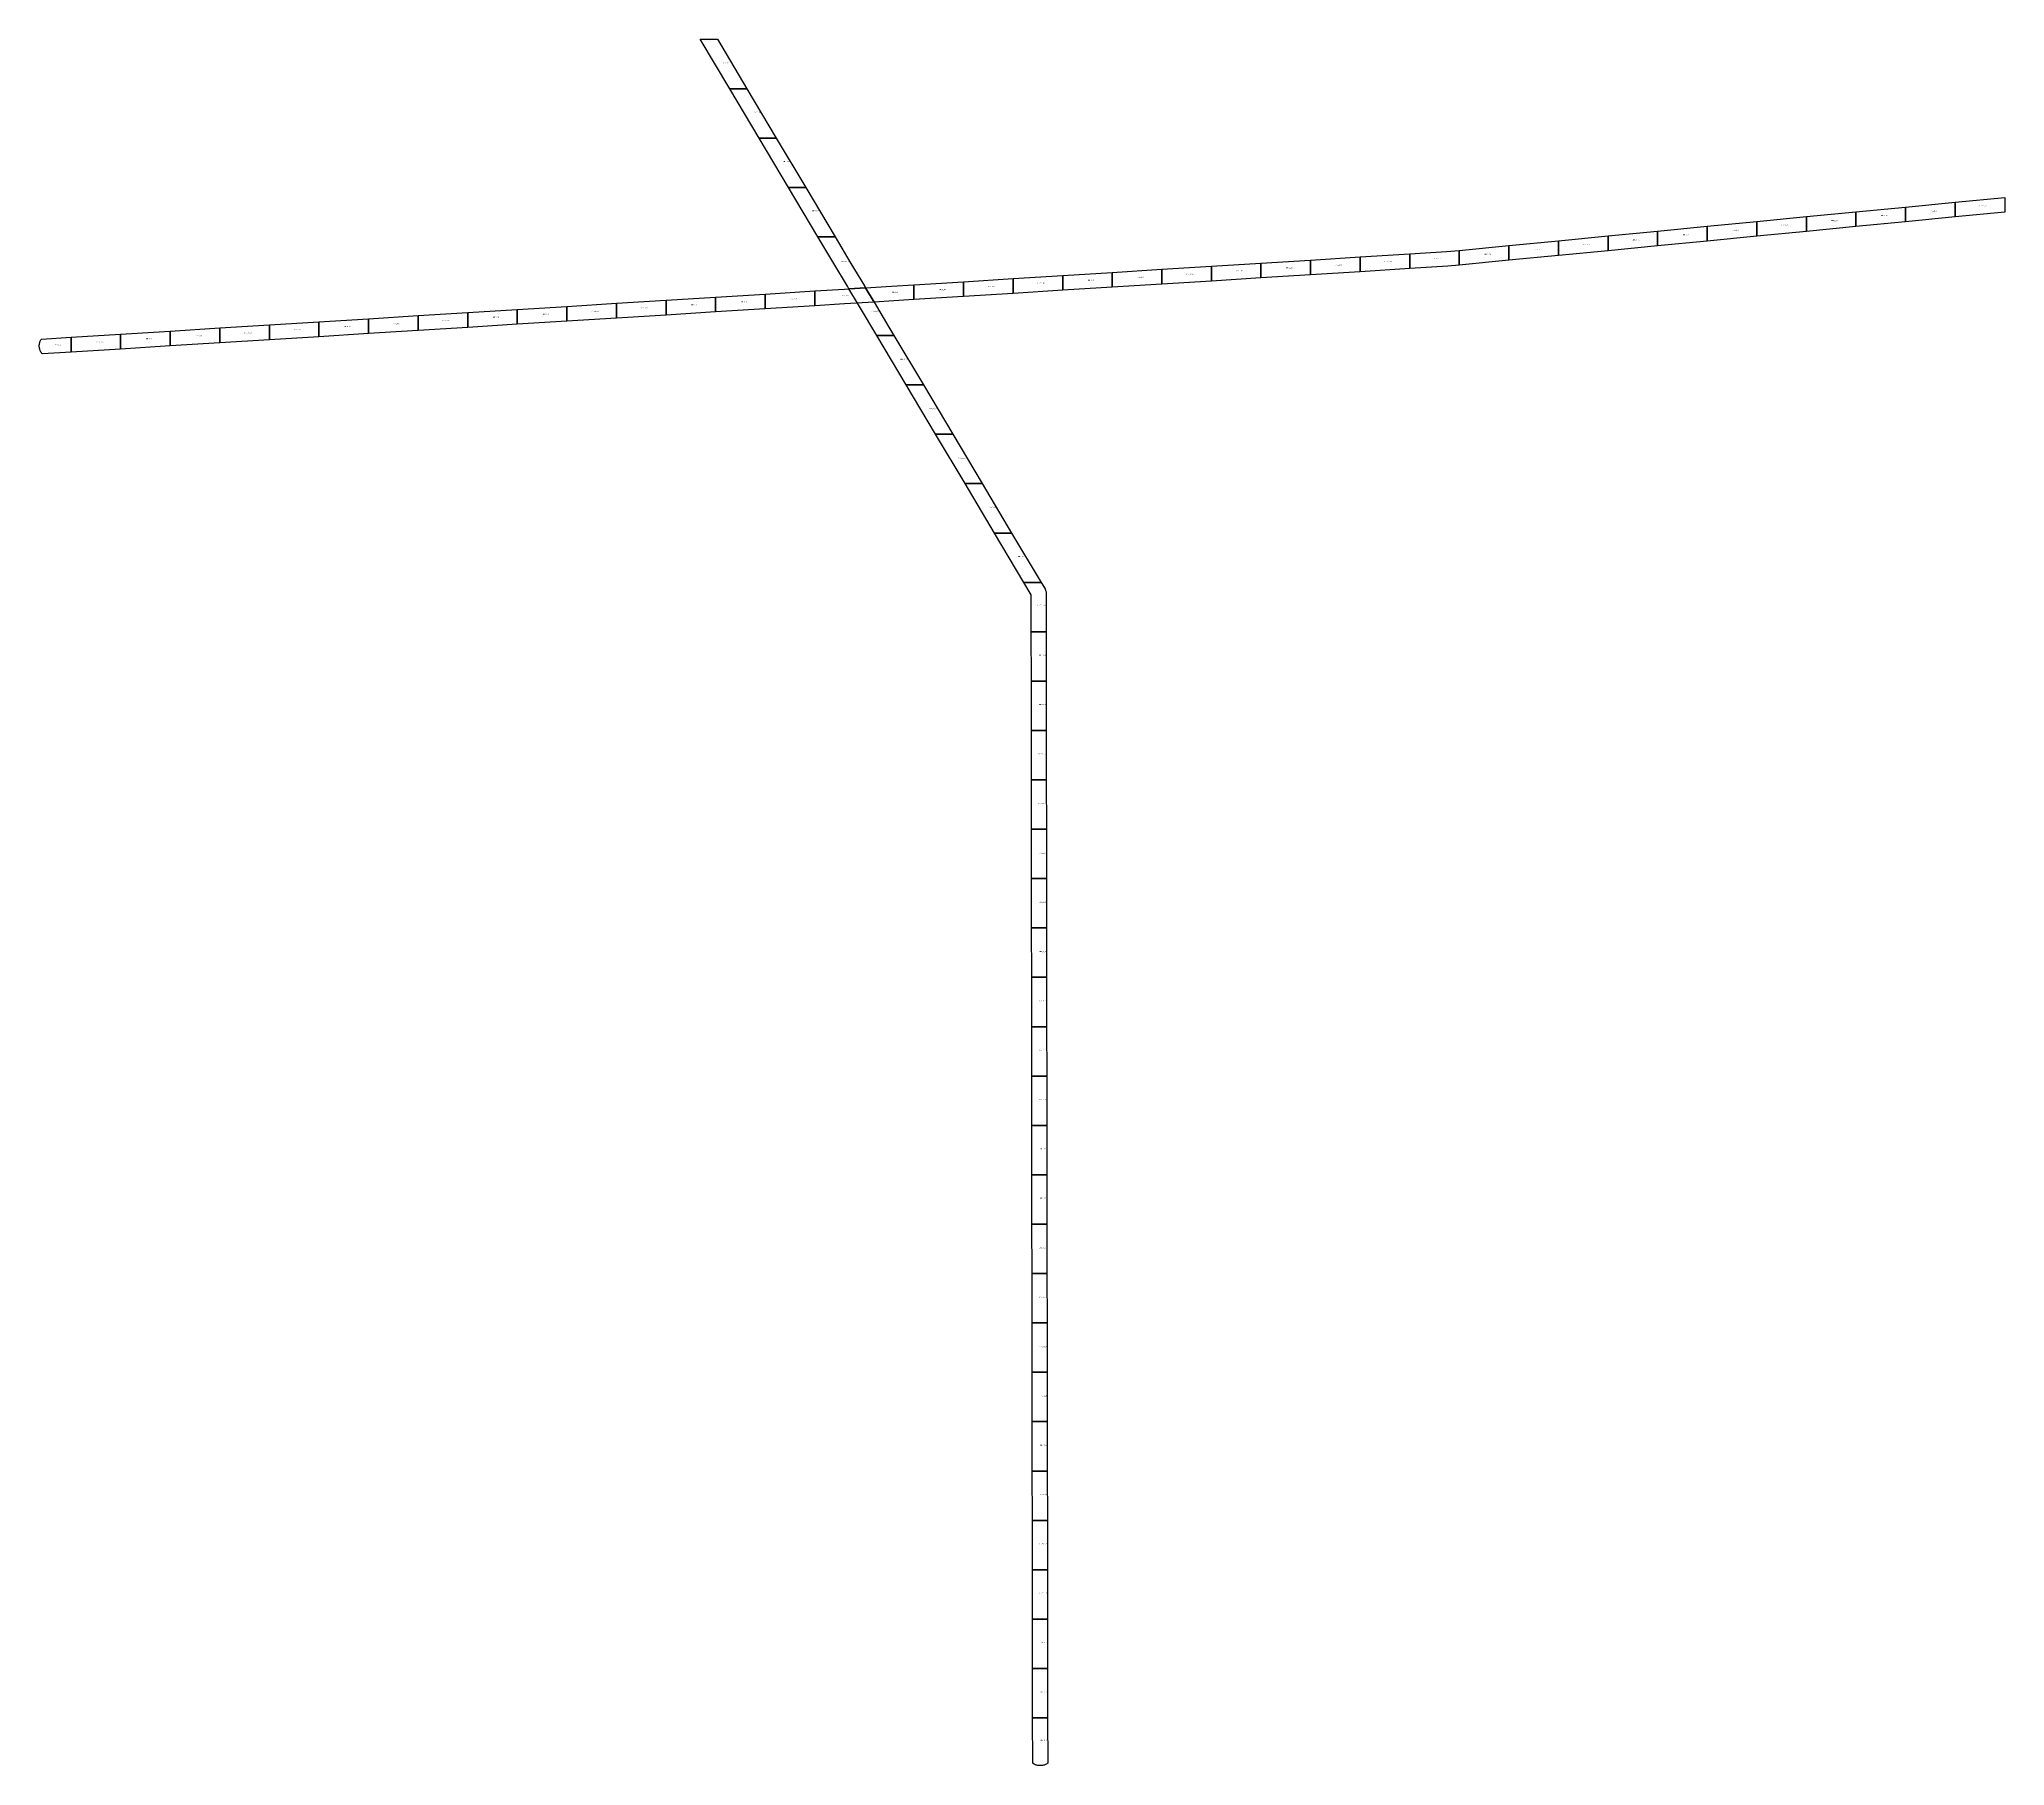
# Model space of a CAD drawing. Header units: inches. Extents: x 191938 to 500245, y 9613556 to 9818903.
# Drawn here: x 299749 to 339576, y 9696242 to 9731210 of the extents above; entities that cross this region are included whole.
import ezdxf

# ---------------------------------------------------------------- set-up
doc = ezdxf.new("R2010")
doc.units = ezdxf.units.IN
doc.header["$MEASUREMENT"] = 0
doc.layers.add('s', color=7, linetype='Continuous')
doc.layers.add('TILING_1_KM', color=10, linetype='Continuous')
doc.styles.get("Standard").update_dxf_attribs({"font": 'arial.ttf'})

msp = doc.modelspace()

# ---------------------------------------------------------------- linework, layer by layer
at = {"layer": 'TILING_1_KM'}
for points in [[(314087, 9730210), (313739, 9730210), (313143, 9731210), (313491, 9731210), (314087, 9730210)], [(314684, 9729210), (314335, 9729210), (313739, 9730210), (314087, 9730210), (314684, 9729210)], [(315280, 9728210), (314931, 9728210), (314335, 9729210), (314684, 9729210), (315280, 9728210)], [(315876, 9727210), (315527, 9727210), (314931, 9728210), (315280, 9728210), (315876, 9727210)], [(339576, 9727710), (338571, 9727612), (338571, 9727911), (339576, 9728009), (339576, 9727710)], [(335557, 9727320), (334552, 9727222), (334552, 9727520), (335557, 9727618), (335557, 9727320)], [(336562, 9727417), (335557, 9727320), (335557, 9727618), (336562, 9727716), (336562, 9727417)], [(337566, 9727515), (336562, 9727417), (336562, 9727716), (337566, 9727813), (337566, 9727515)], [(338571, 9727612), (337566, 9727515), (337566, 9727813), (338571, 9727911), (338571, 9727612)], [(316492, 9726177), (316156, 9726156), (316124, 9726210), (315848, 9726671), (315527, 9727210), (315876, 9727210), (316197, 9726671), (316468, 9726217), (316472, 9726210), (316492, 9726177)], [(331538, 9726929), (330534, 9726831), (330534, 9727130), (331538, 9727228), (331538, 9726929)], [(332543, 9727027), (331538, 9726929), (331538, 9727228), (332543, 9727325), (332543, 9727027)], [(333548, 9727124), (332543, 9727027), (332543, 9727325), (333548, 9727423), (333548, 9727124)], [(334552, 9727222), (333548, 9727124), (333548, 9727423), (334552, 9727520), (334552, 9727222)], [(326515, 9726503), (325510, 9726440), (325510, 9726738), (326515, 9726801), (326515, 9726503)], [(327519, 9726565), (326515, 9726503), (326515, 9726801), (327519, 9726863), (327519, 9726565)], [(328524, 9726636), (328295, 9726614), (328289, 9726613), (328289, 9726613), (327519, 9726565), (327519, 9726863), (328267, 9726910), (328524, 9726935), (328524, 9726636)], [(329529, 9726734), (328524, 9726636), (328524, 9726935), (329529, 9727032), (329529, 9726734)], [(330534, 9726831), (329529, 9726734), (329529, 9727032), (330534, 9727130), (330534, 9726831)], [(320487, 9726126), (319482, 9726064), (319482, 9726363), (320487, 9726426), (320487, 9726126)], [(321491, 9726189), (320487, 9726126), (320487, 9726426), (321491, 9726488), (321491, 9726189)], [(322496, 9726252), (321491, 9726189), (321491, 9726488), (322496, 9726551), (322496, 9726252)], [(323501, 9726314), (322496, 9726252), (322496, 9726551), (323501, 9726613), (323501, 9726314)], [(324505, 9726377), (323501, 9726314), (323501, 9726613), (324505, 9726676), (324505, 9726377)], [(325510, 9726440), (324505, 9726377), (324505, 9726676), (325510, 9726738), (325510, 9726440)], [(313454, 9725687), (312449, 9725625), (312449, 9725926), (313454, 9725988), (313454, 9725687)], [(314458, 9725750), (313454, 9725687), (313454, 9725988), (314458, 9726051), (314458, 9725750)], [(315463, 9725813), (314458, 9725750), (314458, 9726051), (315463, 9726113), (315463, 9725813)], [(316664, 9725888), (316068, 9725851), (315463, 9725813), (315463, 9726113), (316068, 9726151), (316492, 9726177), (316664, 9725888)], [(316664, 9725888), (316966, 9725382), (317068, 9725210), (316720, 9725210), (316617, 9725382), (316468, 9725632), (316328, 9725867), (316156, 9726156), (316492, 9726177), (316664, 9725888)], [(316664, 9725888), (316492, 9726177), (317018, 9726210), (317473, 9726238), (317473, 9725938), (317068, 9725913), (316664, 9725888)], [(318477, 9726001), (317473, 9725938), (317473, 9726238), (318477, 9726301), (318477, 9726001)], [(319482, 9726064), (318477, 9726001), (318477, 9726301), (319482, 9726363), (319482, 9726064)], [(307426, 9725311), (306421, 9725249), (306421, 9725551), (307426, 9725613), (307426, 9725311)], [(308430, 9725374), (307426, 9725311), (307426, 9725613), (308430, 9725676), (308430, 9725374)], [(309435, 9725437), (308430, 9725374), (308430, 9725676), (309435, 9725738), (309435, 9725437)], [(310440, 9725499), (309435, 9725437), (309435, 9725738), (310440, 9725801), (310440, 9725499)], [(311444, 9725562), (310440, 9725499), (310440, 9725801), (311444, 9725863), (311444, 9725562)], [(312449, 9725625), (311444, 9725562), (311444, 9725863), (312449, 9725926), (312449, 9725625)], [(300393, 9724872), (299812, 9724836), (299801, 9724849), (299792, 9724862), (299783, 9724876), (299775, 9724890), (299769, 9724905), (299763, 9724920), (299758, 9724936), (299754, 9724951), (299752, 9724968), (299750, 9724984), (299749, 9725000), (299750, 9725016), (299752, 9725032), (299754, 9725048), (299758, 9725064), (299763, 9725080), (299768, 9725095), (299775, 9725110), (299783, 9725124), (299791, 9725138), (300393, 9725176), (300393, 9724872)], [(301397, 9724935), (300393, 9724872), (300393, 9725176), (301397, 9725238), (301397, 9724935)], [(302402, 9724998), (301397, 9724935), (301397, 9725238), (302402, 9725301), (302402, 9724998)], [(303407, 9725060), (302402, 9724998), (302402, 9725301), (303407, 9725363), (303407, 9725060)], [(304412, 9725123), (303407, 9725060), (303407, 9725363), (304412, 9725426), (304412, 9725123)], [(305416, 9725186), (304412, 9725123), (304412, 9725426), (305416, 9725488), (305416, 9725186)], [(306421, 9725249), (305416, 9725186), (305416, 9725488), (306421, 9725551), (306421, 9725249)], [(317664, 9724210), (317316, 9724210), (316720, 9725210), (317068, 9725210), (317664, 9724210)], [(318261, 9723210), (317912, 9723210), (317316, 9724210), (317664, 9724210), (318261, 9723210)], [(318857, 9722210), (318508, 9722210), (317912, 9723210), (318261, 9723210), (318857, 9722210)], [(319453, 9721210), (319104, 9721210), (318508, 9722210), (318857, 9722210), (319453, 9721210)], [(320049, 9720210), (319701, 9720210), (319104, 9721210), (319453, 9721210), (320049, 9720210)], [(320151, 9719210), (319851, 9719210), (319850, 9719959), (319701, 9720210), (320049, 9720210), (320129, 9720076), (320129, 9720075), (320135, 9720066), (320139, 9720057), (320142, 9720048), (320145, 9720038), (320147, 9720029), (320149, 9720020), (320150, 9720010), (320150, 9719999), (320151, 9719210)], [(320153, 9718210), (319852, 9718210), (319851, 9719210), (320151, 9719210), (320153, 9718210)], [(320154, 9717210), (319853, 9717210), (319852, 9718210), (320153, 9718210), (320154, 9717210)], [(320155, 9716210), (319855, 9716210), (319853, 9717210), (320154, 9717210), (320155, 9716210)], [(320157, 9715210), (319856, 9715210), (319855, 9716210), (320155, 9716210), (320157, 9715210)], [(320158, 9714210), (319857, 9714210), (319856, 9715210), (320157, 9715210), (320158, 9714210)], [(320159, 9713210), (319858, 9713210), (319857, 9714210), (320158, 9714210), (320159, 9713210)], [(320161, 9712210), (319859, 9712210), (319858, 9713210), (320159, 9713210), (320161, 9712210)], [(320162, 9711210), (319861, 9711210), (319859, 9712210), (320161, 9712210), (320162, 9711210)], [(320164, 9710210), (319862, 9710210), (319861, 9711210), (320162, 9711210), (320164, 9710210)], [(320165, 9709210), (319863, 9709210), (319862, 9710210), (320164, 9710210), (320165, 9709210)], [(320166, 9708210), (319864, 9708210), (319863, 9709210), (320165, 9709210), (320166, 9708210)], [(320168, 9707210), (319865, 9707210), (319864, 9708210), (320166, 9708210), (320168, 9707210)], [(320169, 9706210), (319867, 9706210), (319865, 9707210), (320168, 9707210), (320169, 9706210)], [(320171, 9705210), (319868, 9705210), (319867, 9706210), (320169, 9706210), (320171, 9705210)], [(320172, 9704210), (319869, 9704210), (319868, 9705210), (320171, 9705210), (320172, 9704210)], [(320173, 9703210), (319870, 9703210), (319869, 9704210), (320172, 9704210), (320173, 9703210)], [(320175, 9702210), (319872, 9702210), (319870, 9703210), (320173, 9703210), (320175, 9702210)], [(320176, 9701210), (319873, 9701210), (319872, 9702210), (320175, 9702210), (320176, 9701210)], [(320178, 9700210), (319874, 9700210), (319873, 9701210), (320176, 9701210), (320178, 9700210)], [(320179, 9699210), (319875, 9699210), (319874, 9700210), (320178, 9700210), (320179, 9699210)], [(320180, 9698210), (319876, 9698210), (319875, 9699210), (320179, 9699210), (320180, 9698210)], [(320182, 9697210), (319878, 9697210), (319876, 9698210), (320180, 9698210), (320182, 9697210)], [(319878, 9697210), (320182, 9697210), (320183, 9696293), (320170, 9696284), (320156, 9696275), (320141, 9696267), (320127, 9696261), (320111, 9696255), (320096, 9696250), (320080, 9696246), (320064, 9696244), (320047, 9696242), (320031, 9696242), (320015, 9696242), (319998, 9696244), (319982, 9696246), (319966, 9696250), (319951, 9696255), (319935, 9696260), (319920, 9696267), (319906, 9696275), (319892, 9696283), (319879, 9696293), (319878, 9697210)]]:
    msp.add_lwpolyline(points, close=True, dxfattribs=at)

# ---------------------------------------------------------------- texts
at = {"layer": 's'}
for s, p in [('LINE_11_29', (313610, 9730724)), ('LINE_11_30', (314206, 9729724)), ('LINE_11_31', (314802, 9728724)), ('LINE_11_32', (315398, 9727724)), ('LINE_8_67', (337059, 9727629)), ('LINE_8_66', (338064, 9727727)), ('LINE_8_65', (339068, 9727824)), ('LINE_8_71', (333040, 9727239)), ('LINE_8_70', (334045, 9727336)), ('LINE_8_69', (335050, 9727434)), ('LINE_8_68', (336054, 9727532)), ('LINE_8_76', (328017, 9726760)), ('LINE_8_75', (329021, 9726848)), ('LINE_8_74', (330026, 9726946)), ('LINE_8_73', (331031, 9727043)), ('LINE_8_72', (332035, 9727141)), ('LINE_11_33', (316007, 9726702)), ('LINE_8_82', (321988, 9726384)), ('LINE_8_81', (322993, 9726446)), ('LINE_8_80', (323998, 9726509)), ('LINE_8_79', (325003, 9726572)), ('LINE_8_78', (326007, 9726634)), ('LINE_8_77', (327012, 9726697)), ('LINE_8_88', (316016, 9726008)), ('LINE_8_87', (317019, 9726079)), ('LINE_8_86', (317970, 9726133)), ('LINE_8_85', (318974, 9726196)), ('LINE_8_84', (319979, 9726259)), ('LINE_8_83', (320984, 9726321)), ('LINE_8_95', (308927, 9725570)), ('LINE_8_94', (309932, 9725633)), ('LINE_8_93', (310937, 9725695)), ('LINE_8_92', (311942, 9725758)), ('LINE_8_91', (312946, 9725820)), ('LINE_8_90', (313951, 9725883)), ('LINE_8_89', (314956, 9725946)), ('LINE_11_34', (316604, 9725702)), ('LINE_8_101', (302899, 9725194)), ('LINE_8_100', (303904, 9725257)), ('LINE_8_99', (304909, 9725320)), ('LINE_8_98', (305913, 9725382)), ('LINE_8_97', (306918, 9725445)), ('LINE_8_96', (307923, 9725507)), ('LINE_8_104', (300074, 9725019)), ('LINE_8_103', (300890, 9725069)), ('LINE_8_102', (301895, 9725132)), ('LINE_11_35', (317187, 9724724)), ('LINE_11_36', (317783, 9723724)), ('LINE_11_37', (318379, 9722724)), ('LINE_11_38', (318975, 9721724)), ('LINE_11_39', (319572, 9720724)), ('LINE_11_40', (319980, 9719736)), ('LINE_11_41', (319997, 9718724)), ('LINE_11_42', (319998, 9717724)), ('LINE_11_43', (319999, 9716724)), ('LINE_11_44', (320000, 9715724)), ('LINE_11_45', (320002, 9714724)), ('LINE_11_46', (320003, 9713724)), ('LINE_11_47', (320004, 9712724)), ('LINE_11_48', (320006, 9711724)), ('LINE_11_49', (320007, 9710724)), ('LINE_11_50', (320008, 9709724)), ('LINE_11_51', (320010, 9708724)), ('LINE_11_52', (320011, 9707724)), ('LINE_11_53', (320012, 9706724)), ('LINE_11_54', (320013, 9705724)), ('LINE_11_55', (320015, 9704724)), ('LINE_11_56', (320016, 9703724)), ('LINE_11_57', (320017, 9702724)), ('LINE_11_58', (320019, 9701724)), ('LINE_11_59', (320020, 9700724)), ('LINE_11_60', (320021, 9699724)), ('LINE_11_61', (320023, 9698724)), ('LINE_11_62', (320024, 9697724)), ('LINE_11_63', (320025, 9696748))]:
    msp.add_text(s, height=20, dxfattribs=at).set_placement(p)

doc.saveas('drawing.dxf')
